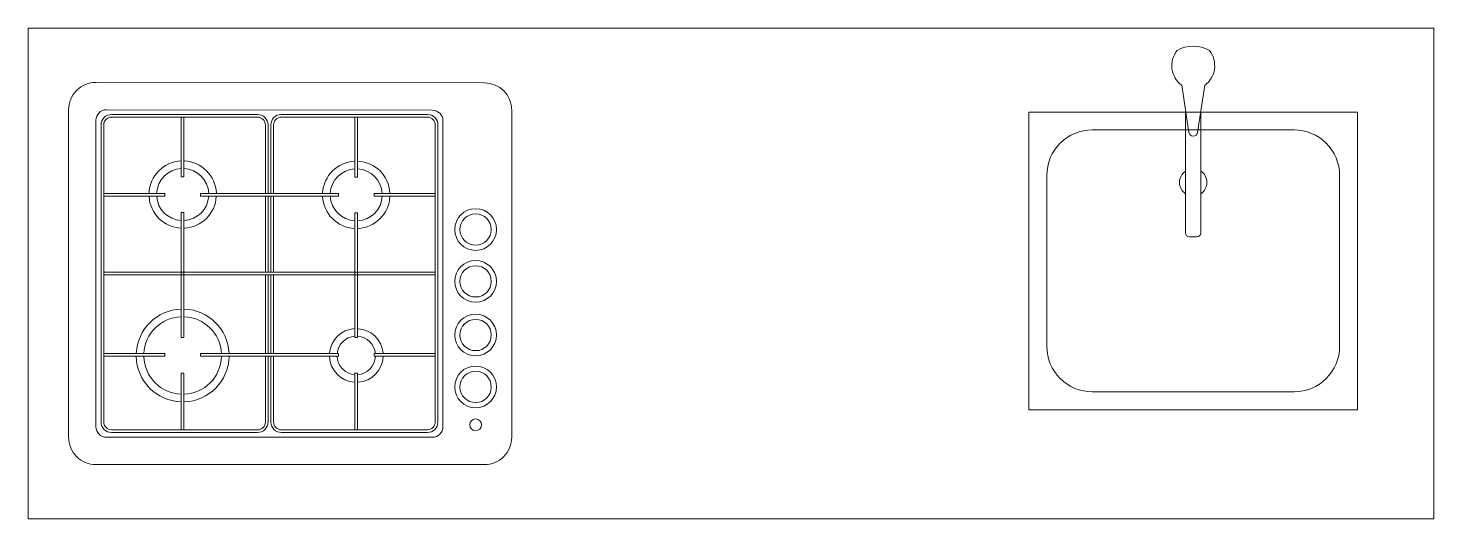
# Model space of a CAD drawing. Header units: centimetres. Extents: x -16179 to 12840, y -10704 to 3856.
# Drawn here: x 4065 to 4249, y -932 to -867.7 of the extents above; entities that cross this region are included whole.
import ezdxf

# ---------------------------------------------------------------- set-up
doc = ezdxf.new("R2010")
doc.units = ezdxf.units.CM
doc.header["$MEASUREMENT"] = 0
doc.layers.add('0_Num_Penna__7_Num_Penna__7_Num_Penna__7', color=7, linetype='Continuous', lineweight=18)
doc.layers.add('elementi incassati_Num_Penna__4_Num_Penna__4_Num_Penna__4', color=4, linetype='Continuous', lineweight=18)

msp = doc.modelspace()

# ---------------------------------------------------------------- linework, layer by layer
at = {"layer": '0_Num_Penna__7_Num_Penna__7_Num_Penna__7', "color": 7, "linetype": 'Continuous', "lineweight": 18}
for p, q in [((4065.05, -931.97), (4065.05, -867.67)), ((4065.05, -867.67), (4249.05, -867.67)), ((4249.05, -867.67), (4249.05, -931.97)), ((4216.98, -881.33), (4216.04, -875.17)), ((4218.12, -881.33), (4219.06, -875.17)), ((4216.53, -894.52), (4216.53, -878.41)), ((4218.53, -878.61), (4218.53, -894.52)), ((4218.03, -895.02), (4217.03, -895.02)), ((4249.05, -931.97), (4065.05, -931.97))]:
    msp.add_line(p, q, dxfattribs=at)
for centre, radius, start, end in [((4217.55, -874.33), 4.28, 60.293, 119.707), ((4217.92, -872.6), 3.18, 141.3854, 233.8004), ((4217.18, -872.6), 3.18, 306.1996, 38.6146), ((4217.55, -881.25), 0.572, 187.201, 352.799), ((4217.03, -894.52), 0.5, 180, 270), ((4218.03, -894.52), 0.5, 270, 0)]:
    msp.add_arc(centre, radius, start, end, dxfattribs=at)
at = {"layer": 'elementi incassati_Num_Penna__4_Num_Penna__4_Num_Penna__4', "color": 4, "linetype": 'Continuous', "lineweight": 18}
for p, q in [((4095.08, -879), (4075.96, -879)), ((4095.08, -879.35), (4075.96, -879.35)), ((4098.19, -879), (4117.32, -879)), ((4098.19, -879.35), (4117.32, -879.35)), ((4074.6, -880.36), (4074.6, -899.82)), ((4074.95, -880.36), (4074.95, -899.82)), ((4118.33, -880.36), (4118.33, -899.82)), ((4118.68, -880.36), (4118.68, -899.82)), ((4108.18, -887.18), (4107.83, -887.18)), ((4105.66, -889.32), (4105.66, -889.67)), ((4110.34, -889.67), (4110.34, -889.32)), ((4107.83, -891.86), (4108.18, -891.86)), ((4118.33, -899.65), (4074.95, -899.65)), ((4074.6, -919.28), (4074.6, -899.82)), ((4074.95, -919.28), (4074.95, -899.82)), ((4118.33, -900), (4074.95, -900)), ((4118.33, -919.28), (4118.33, -899.82)), ((4118.68, -919.28), (4118.68, -899.82)), ((4108.18, -908.22), (4107.83, -908.21)), ((4107.83, -912.9), (4108.18, -912.89))]:
    msp.add_line(p, q, dxfattribs=at)
at = {"layer": 'elementi incassati_Num_Penna__4_Num_Penna__4_Num_Penna__4', "color": 4, "linetype": 'Continuous', "lineweight": 18, "flags": 128}
for points in [[(4070.35, -878.37, -0.414575), (4073.94, -874.79), (4124.77, -874.85, -0.413852), (4128.35, -878.43), (4128.35, -921.27, -0.414214), (4124.77, -924.86), (4073.93, -924.86, -0.414214), (4070.35, -921.27)], [(4204.34, -881.02), (4230.76, -881.02, -0.414214), (4236.71, -886.96), (4236.71, -909.38, -0.414214), (4230.76, -915.33), (4204.34, -915.33, -0.414214), (4198.39, -909.38), (4198.39, -886.96, -0.414214)]]:
    msp.add_lwpolyline(points, format="xyb", close=True, dxfattribs=at)
for points in [[(4106.44, -921.27), (4075.3, -921.27, -0.414217), (4073.93, -919.91), (4073.93, -879.74, -0.41464), (4075.3, -878.37), (4117.98, -878.42)], [(4117.98, -878.42, -0.406536), (4119.34, -879.8), (4119.34, -919.91, -0.414214), (4117.98, -921.27), (4106.44, -921.27)], [(4096.45, -910.67), (4096.45, -919.28, -0.414214), (4095.08, -920.65), (4075.96, -920.65, -0.414214), (4074.6, -919.28)], [(4096.1, -910.67), (4096.1, -919.28, -0.414214), (4095.08, -920.3), (4075.96, -920.3, -0.414214), (4074.95, -919.28)], [(4096.83, -910.67), (4096.83, -919.28, 0.414214), (4098.2, -920.65), (4117.32, -920.65, 0.414214), (4118.68, -919.28)], [(4097.18, -910.67), (4097.18, -919.28, 0.414214), (4098.2, -920.3), (4117.32, -920.3, 0.414214), (4118.33, -919.28)]]:
    msp.add_lwpolyline(points, format="xyb", dxfattribs=at)
for points in [[(4085.1, -879.35), (4085.1, -887.14)], [(4085.45, -879.35), (4085.45, -887.14)], [(4107.83, -879.35), (4107.83, -887.18)], [(4108.18, -879.35), (4108.18, -887.18)], [(4196.05, -917.67), (4196.05, -878.67), (4239.05, -878.67), (4239.05, -917.67)], [(4096.1, -880.36), (4096.1, -889.32)], [(4096.45, -880.36), (4096.45, -889.32)], [(4096.83, -880.36), (4096.83, -889.32)], [(4097.18, -880.36), (4097.18, -889.32)], [(4085.1, -887.14), (4085.45, -887.14)], [(4074.95, -889.32), (4082.94, -889.32)], [(4074.95, -889.67), (4082.94, -889.67)], [(4082.94, -889.32), (4082.94, -889.67)], [(4087.62, -889.32), (4105.66, -889.32)], [(4087.62, -889.32), (4087.62, -889.67)], [(4087.62, -889.67), (4105.66, -889.67)], [(4096.1, -889.67), (4096.1, -899.65)], [(4096.45, -889.67), (4096.45, -899.65)], [(4096.83, -889.67), (4096.83, -899.65)], [(4097.18, -889.67), (4097.18, -899.65)], [(4110.34, -889.32), (4118.33, -889.32)], [(4110.34, -889.67), (4118.33, -889.67)], [(4085.1, -891.82), (4085.1, -908.22)], [(4085.1, -891.82), (4085.45, -891.82)], [(4085.45, -891.82), (4085.45, -908.21)], [(4107.83, -891.86), (4107.83, -908.21)], [(4108.18, -891.86), (4108.18, -908.22)], [(4096.1, -900), (4096.1, -910.32)], [(4096.45, -900), (4096.45, -910.32)], [(4096.83, -900), (4096.83, -910.32)], [(4097.18, -900), (4097.18, -910.32)], [(4085.45, -908.21), (4085.1, -908.22)], [(4074.95, -910.32), (4082.94, -910.32)], [(4074.95, -910.67), (4082.93, -910.67)], [(4082.94, -910.32), (4082.94, -910.67)], [(4087.61, -910.32), (4105.67, -910.32)], [(4087.61, -910.32), (4087.62, -910.67)], [(4087.62, -910.67), (4105.66, -910.67)], [(4105.67, -910.32), (4105.66, -910.67)], [(4110.34, -910.32), (4118.33, -910.32)], [(4110.34, -910.32), (4110.34, -910.67)], [(4110.34, -910.67), (4118.33, -910.67)], [(4085.1, -912.89), (4085.1, -920.3)], [(4085.45, -912.9), (4085.1, -912.9)], [(4085.45, -912.9), (4085.45, -920.3)], [(4107.83, -912.9), (4107.83, -920.3)], [(4108.18, -912.89), (4108.18, -920.3)], [(4196.05, -917.67), (4239.05, -917.67)]]:
    msp.add_lwpolyline(points, dxfattribs=at)
at = {"layer": 'elementi incassati_Num_Penna__4_Num_Penna__4_Num_Penna__4', "color": 4, "linetype": 'Continuous', "lineweight": 18}
for centre, radius in [((4123.62, -894.06), 2.73), ((4123.62, -894.06), 2.05), ((4123.62, -900.85), 2.73), ((4123.62, -900.85), 2.05), ((4123.62, -907.88), 2.73), ((4123.62, -907.88), 2.05), ((4123.62, -914.68), 2.73), ((4123.62, -914.68), 2.05), ((4123.62, -919.65), 0.775)]:
    msp.add_circle(centre, radius, dxfattribs=at)
for centre, radius, start, end in [((4075.96, -880.36), 1.37, 90, 180), ((4075.96, -880.36), 1.02, 90, 180), ((4095.08, -880.36), 1.37, 0, 90), ((4095.08, -880.36), 1.02, 0, 90), ((4098.19, -880.36), 1.37, 90, 180), ((4098.19, -880.36), 1.02, 90, 180), ((4117.32, -880.36), 1.37, 0, 90), ((4117.32, -880.36), 1.02, 0, 90), ((4085.28, -889.48), 4.41, 92.9496, 177.3184), ((4085.28, -889.48), 3.41, 92.9496, 177.3184), ((4085.28, -889.48), 3.41, 2.6843, 87.0737), ((4085.28, -889.48), 4.41, 2.6843, 87.0737), ((4108, -889.52), 4.41, 92.9257, 176.6646), ((4108, -889.52), 3.41, 92.9257, 176.6646), ((4108, -889.52), 3.41, 3.3381, 87.0499), ((4108, -889.52), 4.41, 3.3381, 87.0499), ((4217.55, -887.89), 1.79, 124.6056, 235.3944), ((4217.55, -887.89), 1.79, 303.4656, 56.5344), ((4085.28, -889.48), 4.41, 183.1943, 267.0383), ((4085.28, -889.48), 3.41, 183.1943, 267.0383), ((4085.28, -889.48), 3.41, 272.9142, 356.8084), ((4085.28, -889.48), 4.41, 272.9142, 356.8084), ((4108, -889.52), 4.41, 182.5406, 267.0864), ((4108, -889.52), 3.41, 182.5406, 267.0864), ((4108, -889.52), 3.41, 272.9622, 357.4621), ((4108, -889.52), 4.41, 272.9622, 357.4621), ((4085.28, -910.56), 6.08, 92.0065, 177.379), ((4085.28, -910.56), 6.08, 2.6252, 88.0557), ((4085.28, -910.56), 5.08, 92.0065, 177.379), ((4085.28, -910.56), 5.08, 2.6252, 88.0557), ((4108, -910.56), 3.52, 93.9107, 174.6962), ((4108, -910.56), 3.52, 5.308, 85.9515), ((4108, -910.56), 2.52, 93.9107, 174.6962), ((4108, -910.56), 2.52, 5.308, 85.9515), ((4085.28, -910.56), 6.08, 181.3301, 267.9814), ((4085.28, -910.56), 5.08, 181.3301, 267.9814), ((4085.28, -910.56), 5.08, 271.9323, 358.6741), ((4085.28, -910.56), 6.08, 271.9323, 358.6741), ((4108, -910.56), 3.52, 182.6575, 266.1014), ((4108, -910.56), 2.52, 182.6575, 266.1014), ((4108, -910.56), 2.52, 274.0605, 357.3467), ((4108, -910.56), 3.52, 274.0605, 357.3467)]:
    msp.add_arc(centre, radius, start, end, dxfattribs=at)

doc.saveas('drawing.dxf')
